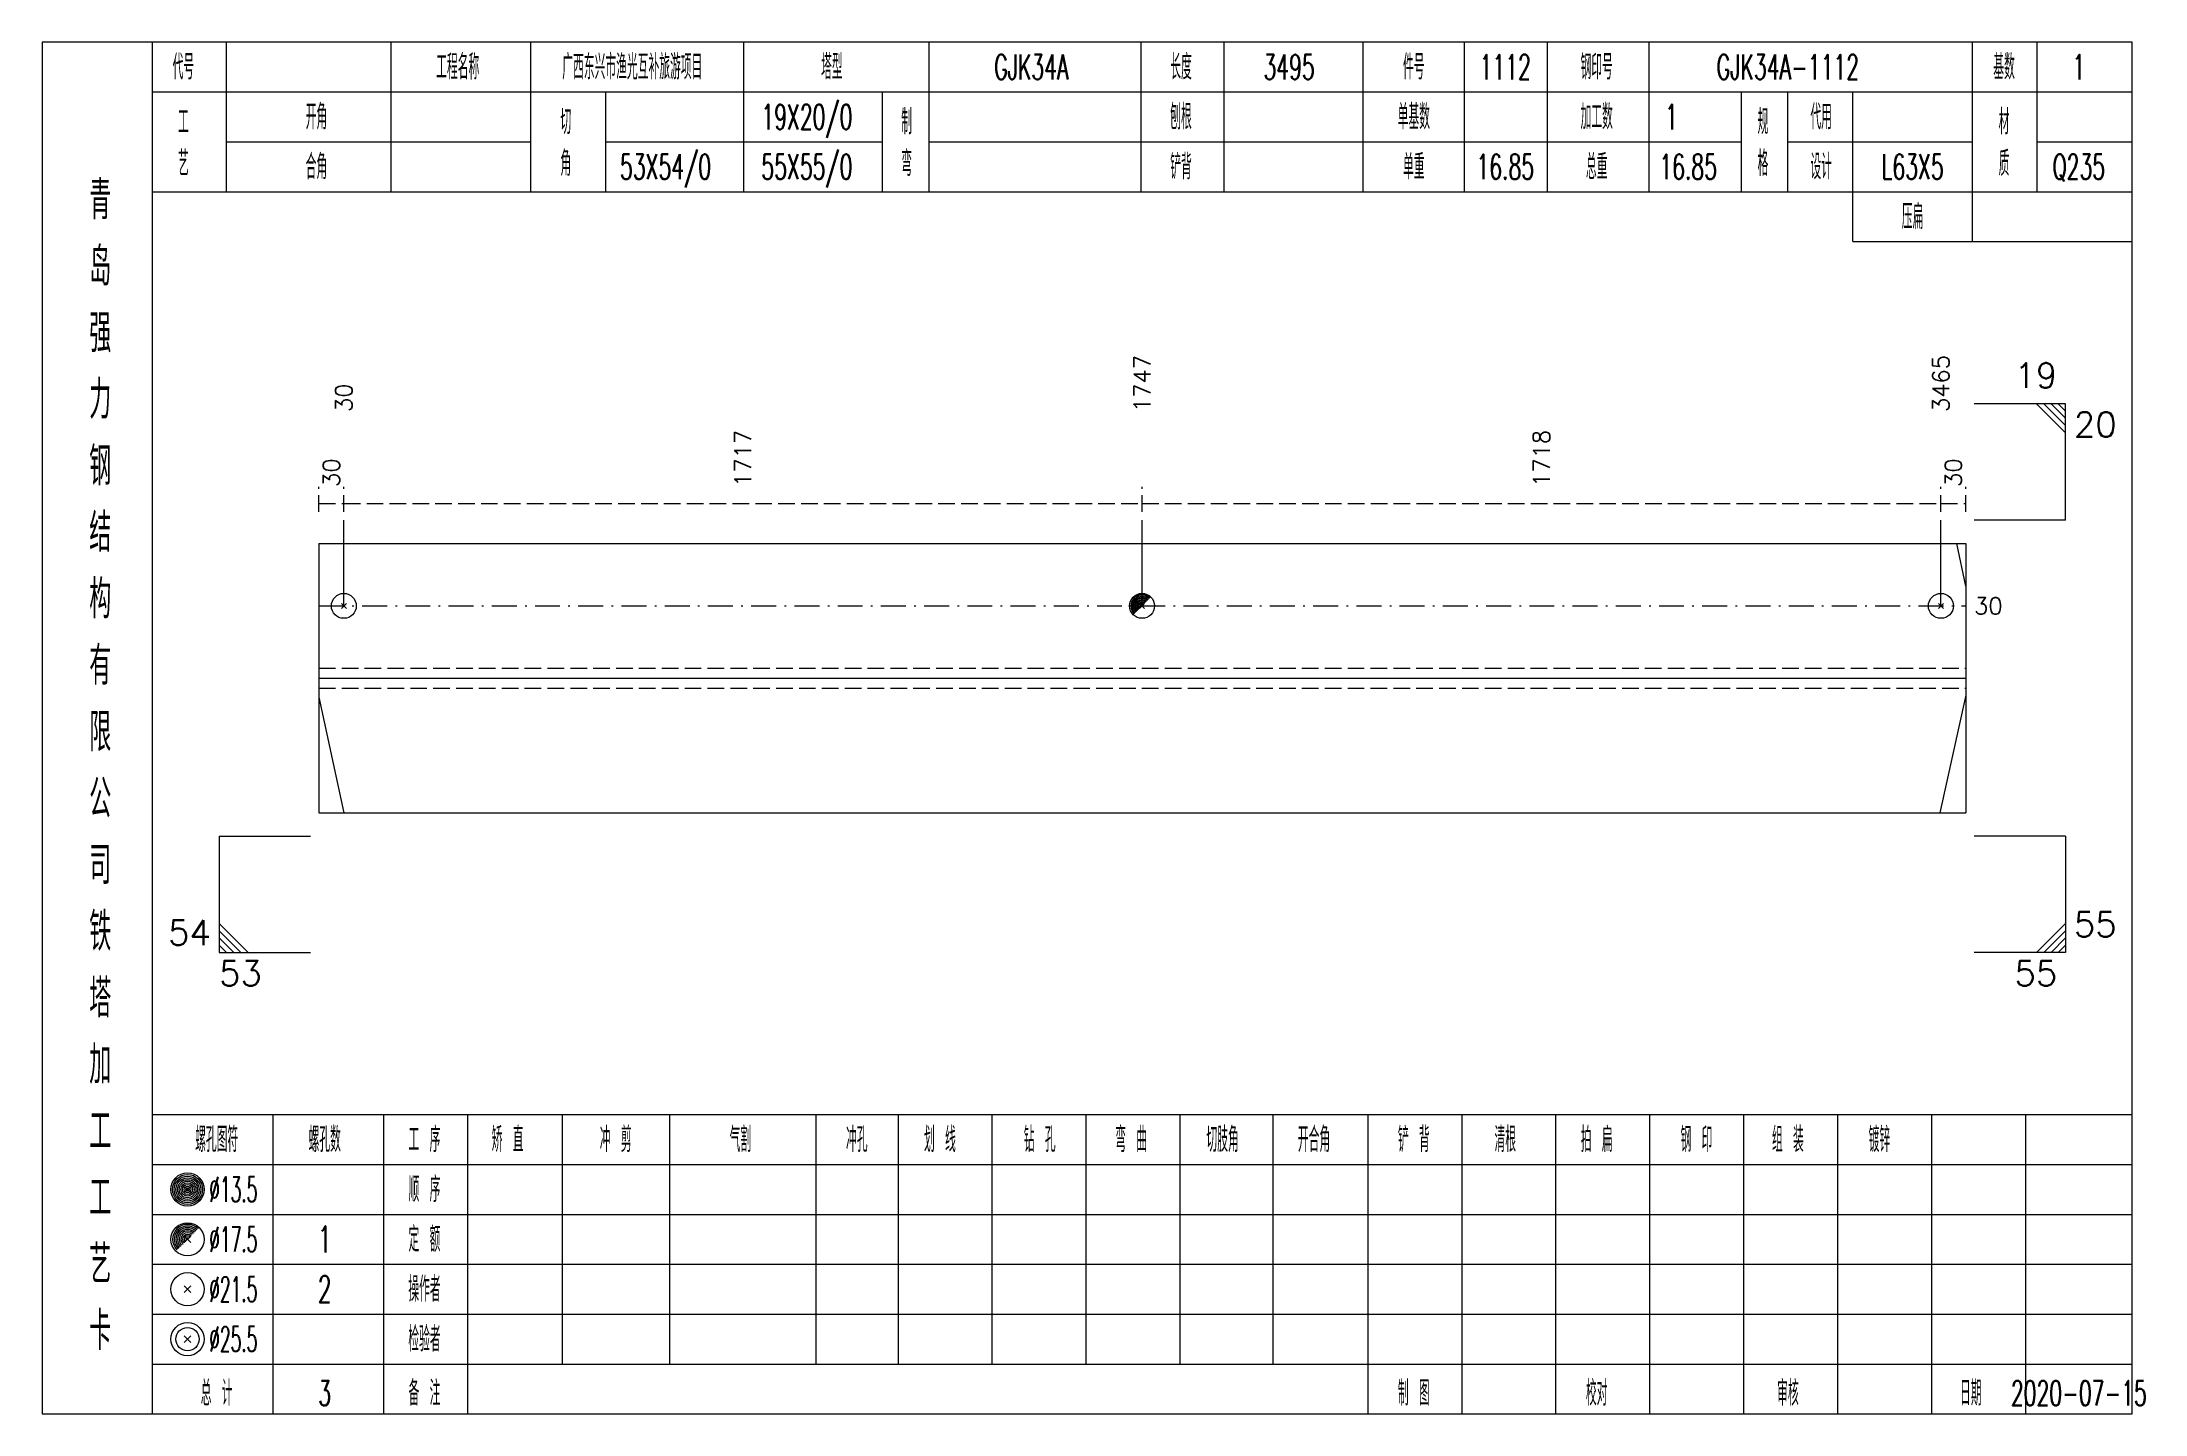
# Model space of a CAD drawing. Extents: x 0 to 2606, y -377 to 6479.
# Drawn here: x 784.2 to 1037.1, y 1750 to 1915 of the extents above; entities that cross this region are included whole.
import ezdxf
from ezdxf.enums import TextEntityAlignment as Align

# ---------------------------------------------------------------- set-up
doc = ezdxf.new("R2010")
doc.units = 0
doc.header["$MEASUREMENT"] = 0
doc.linetypes.add('一点画线', pattern=[5.2, 3, -1, 0.2, -1])
doc.linetypes.add('虚线', pattern=[2.75, 2, -0.75])
doc.layers.get('0').update_dxf_attribs({"linetype": 'CONTINUOUS', "lineweight": 25})
doc.layers.add('1', color=7, linetype='CONTINUOUS', lineweight=25)
doc.layers.add('4', color=7, linetype='CONTINUOUS', lineweight=25)
doc.styles.get("Standard").update_dxf_attribs({"font": 'simplex.shx', "width": 0.7, "height": 3, "bigfont": 'gbhzfs.shx'})

msp = doc.modelspace()

# ---------------------------------------------------------------- texts
at = {"color": 7, "linetype": 'Continuous', "lineweight": 13}
for s, p in [('1747', (916.52, 1870.5)), ('3465', (1012.6, 1870.5)), ('30', (820.5, 1870.5))]:
    msp.add_text(s, height=2, rotation=90, dxfattribs=at).set_placement(p, align=Align.MIDDLE_LEFT)
for s, p in [('19', (1026.6, 1872.5)), ('54', (804.5, 1805.5))]:
    msp.add_text(s, height=3, dxfattribs=at).set_placement(p, align=Align.BOTTOM_RIGHT)
for s, p in [('20', (1028.6, 1870.5)), ('53', (805.5, 1804.5))]:
    msp.add_text(s, height=3, dxfattribs=at).set_placement(p, align=Align.TOP_LEFT)
at = {"color": 8, "linetype": 'Continuous', "lineweight": 9}
for s, p in [('1717', (868.51, 1861.5)), ('1718', (964.56, 1861.5)), ('30', (819, 1861.5)), ('30', (1014.1, 1861.5))]:
    msp.add_text(s, height=2, rotation=90, dxfattribs=at).set_placement(p, align=Align.MIDDLE_LEFT)
at = {"color": 7, "linetype": 'Continuous', "lineweight": 13}
msp.add_text('30', height=2, dxfattribs=at).set_placement((1016.6, 1847.19), align=Align.MIDDLE_LEFT)
msp.add_text('55', height=3, dxfattribs=at).set_placement((1028.6, 1806.5), align=Align.BOTTOM_LEFT)
msp.add_text('55', height=3, dxfattribs=at).set_placement((1026.6, 1804.5), align=Align.TOP_RIGHT)
at = {"layer": '4', "color": 1, "linetype": 'Continuous', "lineweight": 13}
for s, height, width, p in [('代号', 3, 0.6, (801.2, 1912)), ('工程名称', 3, 0.6, (834.2, 1912)), ('广西东兴市渔光互补旅游项目', 3, 0.6, (855.2, 1912)), ('塔型', 3, 0.6, (879.2, 1912)), ('GJK34A', 3, 0.6, (903.2, 1912)), ('长度', 3, 0.6, (921.2, 1912)), ('3495', 3, 0.6, (934.2, 1912)), ('件号', 3, 0.6, (949.2, 1912)), ('1112', 3, 0.6, (960.2, 1912)), ('钢印号', 3, 0.6, (971.2, 1912)), ('GJK34A-1112', 3, 0.6, (994.2, 1912)), ('基数', 3, 0.6, (1020.2, 1912)), ('1', 3, 0.6, (1029.2, 1912)), ('开角', 3, 0.6, (817.2, 1906)), ('19X20/0', 3, 0.6, (876.2, 1906)), ('刨根', 3, 0.6, (921.2, 1906)), ('单基数', 3, 0.6, (949.2, 1906)), ('加工数', 3, 0.6, (971.2, 1906)), ('1', 3, 0.6, (980.2, 1906)), ('代用', 3, 0.6, (998.2, 1906)), ('材', 3, 0.6, (1020.2, 1905.4)), ('工', 3, 0.6, (801.2, 1905.4)), ('切', 3, 0.6, (847.2, 1905.4)), ('制', 3, 0.6, (888.2, 1905.4)), ('规', 3, 0.6, (991.2, 1905.4)), ('艺', 3, 0.6, (801.2, 1900.4)), ('角', 3, 0.6, (847.2, 1900.4)), ('弯', 3, 0.6, (888.2, 1900.4)), ('格', 3, 0.6, (991.2, 1900.4)), ('质', 3, 0.6, (1020.2, 1900.4)), ('合角', 3, 0.6, (817.2, 1900)), ('53X54/0', 3, 0.6, (859.2, 1900)), ('55X55/0', 3, 0.6, (876.2, 1900)), ('铲背', 3, 0.6, (921.2, 1900)), ('单重', 3, 0.6, (949.2, 1900)), ('16.85', 3, 0.6, (960.2, 1900)), ('总重', 3, 0.6, (971.2, 1900)), ('16.85', 3, 0.6, (982.2, 1900)), ('设计', 3, 0.6, (998.2, 1900)), ('L63X5', 3, 0.6, (1009.2, 1900)), ('Q235', 3, 0.6, (1029.2, 1900)), ('青', 4.6, 0.8, (791.2, 1896)), ('压扁', 3, 0.6, (1009.2, 1894)), ('岛', 4.6, 0.8, (791.2, 1888)), ('强', 4.6, 0.8, (791.2, 1880)), ('力', 4.6, 0.8, (791.2, 1872)), ('钢', 4.6, 0.8, (791.2, 1864)), ('结', 4.6, 0.8, (791.2, 1856)), ('构', 4.6, 0.8, (791.2, 1848)), ('有', 4.6, 0.8, (791.2, 1840)), ('限', 4.6, 0.8, (791.2, 1832)), ('公', 4.6, 0.8, (791.2, 1824)), ('司', 4.6, 0.8, (791.2, 1816)), ('铁', 4.6, 0.8, (791.2, 1808)), ('塔', 4.6, 0.8, (791.2, 1800)), ('加', 4.6, 0.8, (791.2, 1792)), ('工', 4.6, 0.8, (791.2, 1784)), ('螺孔图符', 3, 0.6, (805.2, 1783)), ('螺孔数', 3, 0.6, (818.2, 1783)), ('工 序', 3, 0.6, (830.2, 1783)), ('矫 直', 3, 0.6, (840.2, 1783)), ('冲 剪', 3, 0.6, (853.2, 1783)), ('气割', 3, 0.6, (868.2, 1783)), ('冲孔', 3, 0.6, (882.2, 1783)), ('划 线', 3, 0.6, (892.2, 1783)), ('钻 孔', 3, 0.6, (904.2, 1783)), ('弯 曲', 3, 0.6, (915.2, 1783)), ('切肢角', 3, 0.6, (926.2, 1783)), ('开合角', 3, 0.6, (937.2, 1783)), ('铲 背', 3, 0.6, (949.2, 1783)), ('清根', 3, 0.6, (960.2, 1783)), ('拍 扁', 3, 0.6, (971.2, 1783)), ('钢 印', 3, 0.6, (983.2, 1783)), ('组 装', 3, 0.6, (994.2, 1783)), ('镀锌', 3, 0.6, (1005.2, 1783)), ('%%C13.5', 3, 0.5, (807.2, 1777)), ('顺 序', 3, 0.6, (830.2, 1777)), ('工', 4.6, 0.8, (791.2, 1776)), ('艺', 4.6, 0.8, (791.2, 1768)), ('%%C17.5', 3, 0.5, (807.2, 1771)), ('1', 3.2, 0.6, (818.2, 1771)), ('定 额', 3, 0.6, (830.2, 1771)), ('%%C21.5', 3, 0.5, (807.2, 1765)), ('2', 3.2, 0.6, (818.2, 1765)), ('操作者', 3, 0.6, (830.2, 1765)), ('卡', 4.6, 0.8, (791.2, 1760)), ('检验者', 3, 0.6, (830.2, 1759)), ('%%C25.5', 3, 0.5, (807.2, 1759)), ('总 计', 3, 0.6, (805.2, 1752.5)), ('3', 3, 0.6, (818.2, 1752.5)), ('备 注', 3, 0.6, (830.2, 1752.5)), ('制 图', 3, 0.6, (949.2, 1752.5)), ('校对', 3, 0.6, (971.2, 1752.5)), ('审核', 3, 0.6, (994.2, 1752.5)), ('日期', 3, 0.6, (1016.2, 1752.5)), ('2020-07-15', 3, 0.6, (1029.2, 1752.5))]:
    msp.add_text(s, height=height, dxfattribs=dict(at, width=width)).set_placement(p, align=Align.MIDDLE_CENTER)

# ---------------------------------------------------------------- linework, layer by layer
at = {"color": 7, "linetype": 'Continuous', "lineweight": 13}
for p, q in [((1027.6, 1871.5), (1016.6, 1871.5)), ((1024.1, 1871.5), (1027.6, 1868)), ((1024.97, 1871.5), (1027.6, 1868.88)), ((1025.85, 1871.5), (1027.6, 1869.75)), ((1026.72, 1871.5), (1027.6, 1870.62)), ((1027.6, 1857.5), (1027.6, 1871.5)), ((820.5, 1847.19), (820.5, 1857.5)), ((916.52, 1847.19), (916.52, 1857.5)), ((1012.6, 1847.19), (1012.6, 1857.5)), ((1027.6, 1857.5), (1016.6, 1857.5)), ((1015.6, 1849.55), (1014.52, 1854.69)), ((820.2, 1846.89), (820.8, 1847.49)), ((820.8, 1846.89), (820.2, 1847.49)), ((1012.3, 1846.89), (1012.9, 1847.49)), ((1012.9, 1846.89), (1012.3, 1847.49)), ((1015.6, 1836.44), (1012.48, 1822.31)), ((817.5, 1836.19), (820.5, 1822.31)), ((805.5, 1819.5), (816.5, 1819.5)), ((805.5, 1819.5), (805.5, 1805.5)), ((1027.6, 1819.5), (1016.6, 1819.5)), ((1027.6, 1819.5), (1027.6, 1805.5)), ((809, 1805.5), (805.5, 1809)), ((1024.1, 1805.5), (1027.6, 1809)), ((808.12, 1805.5), (805.5, 1808.12)), ((807.25, 1805.5), (805.5, 1807.25)), ((806.38, 1805.5), (805.5, 1806.38)), ((1024.97, 1805.5), (1027.6, 1808.12)), ((1025.85, 1805.5), (1027.6, 1807.25)), ((1026.72, 1805.5), (1027.6, 1806.38)), ((805.5, 1805.5), (816.5, 1805.5)), ((1027.6, 1805.5), (1016.6, 1805.5))]:
    msp.add_line(p, q, dxfattribs=at)
at = {"color": 8, "linetype": '虚线', "lineweight": 9}
for p, q in [((817.5, 1858.5), (817.5, 1861.5)), ((817.5, 1859.5), (820.5, 1859.5)), ((820.5, 1858.5), (820.5, 1861.5)), ((820.5, 1858.5), (820.5, 1861.5)), ((820.5, 1859.5), (916.52, 1859.5)), ((916.52, 1858.5), (916.52, 1861.5)), ((916.52, 1858.5), (916.52, 1861.5)), ((916.52, 1859.5), (1012.6, 1859.5)), ((1012.6, 1858.5), (1012.6, 1861.5)), ((1012.6, 1858.5), (1012.6, 1861.5)), ((1012.6, 1859.5), (1015.6, 1859.5)), ((1015.6, 1858.5), (1015.6, 1861.5))]:
    msp.add_line(p, q, dxfattribs=at)
at = {"color": 7, "linetype": 'Continuous', "lineweight": 18}
for p, q in [((817.5, 1854.69), (817.5, 1822.31)), ((817.5, 1854.69), (1015.6, 1854.69)), ((1015.6, 1854.69), (1015.6, 1822.31)), ((817.5, 1838.5), (1015.6, 1838.5))]:
    msp.add_line(p, q, dxfattribs=at)
at = {"color": 3, "linetype": '一点画线', "lineweight": 13}
msp.add_line((817.5, 1847.19), (1015.6, 1847.19), dxfattribs=at)
at = {"color": 7, "linetype": 'Continuous', "lineweight": 0}
for p, q in [((916.22, 1846.89), (916.82, 1847.49)), ((916.22, 1847.49), (916.82, 1846.89))]:
    msp.add_line(p, q, dxfattribs=at)
at = {"color": 1, "linetype": '虚线', "lineweight": 18}
for p, q in [((817.5, 1839.69), (1015.6, 1839.69)), ((817.5, 1837.31), (1015.6, 1837.31))]:
    msp.add_line(p, q, dxfattribs=at)
at = {"color": 7, "linetype": 'Continuous', "lineweight": 13}
for centre in [(820.5, 1847.19), (916.52, 1847.19), (1012.6, 1847.19)]:
    msp.add_circle(centre, 1.5, dxfattribs=at)
for radius in [1.35, 1.2, 1.05, 0.9, 0.75, 0.6, 0.45, 0.3, 0.15]:
    msp.add_arc((916.52, 1847.19), radius, 45, 225, dxfattribs=at)
at = {"layer": '1', "color": 7, "linetype": 'Continuous', "lineweight": 18}
msp.add_line((817.5, 1822.31), (1015.6, 1822.31), dxfattribs=at)
at = {"layer": '4', "color": 1, "linetype": 'Continuous', "lineweight": 18}
for p, q in [((797.5, 1750), (797.5, 1915)), ((806.4, 1897), (806.4, 1915)), ((826.2, 1897), (826.2, 1915)), ((843, 1897), (843, 1915)), ((868.6, 1897), (868.6, 1915)), ((890.9, 1897), (890.9, 1915)), ((916.4, 1897), (916.4, 1915)), ((926.4, 1897), (926.4, 1915)), ((943.1, 1897), (943.1, 1915)), ((955.3, 1897), (955.3, 1915)), ((965.3, 1897), (965.3, 1915)), ((977.5, 1897), (977.5, 1915)), ((1016.4, 1891), (1016.4, 1915)), ((1024.2, 1897), (1024.2, 1915)), ((797.5, 1909), (1035.6, 1909)), ((852, 1897), (852, 1909)), ((885.3, 1897), (885.3, 1909)), ((988.6, 1897), (988.6, 1909)), ((994.2, 1897), (994.2, 1909)), ((1002, 1891), (1002, 1909)), ((806.4, 1903), (843, 1903)), ((852, 1903), (885.3, 1903)), ((890.9, 1903), (988.6, 1903)), ((994.2, 1903), (1016.4, 1903)), ((1024.2, 1903), (1035.6, 1903)), ((797.5, 1897), (1035.6, 1897)), ((1002, 1891), (1035.6, 1891)), ((797.5, 1786), (1035.6, 1786)), ((812, 1750), (812, 1786)), ((825.3, 1750), (825.3, 1786)), ((835.4, 1750), (835.4, 1786)), ((846.8, 1756), (846.8, 1786)), ((859.7, 1756), (859.7, 1786)), ((877.3, 1756), (877.3, 1786)), ((887.2, 1756), (887.2, 1786)), ((898.5, 1756), (898.5, 1786)), ((909.8, 1756), (909.8, 1786)), ((921.1, 1756), (921.1, 1786)), ((932.3, 1756), (932.3, 1786)), ((943.7, 1756), (943.7, 1786)), ((955, 1756), (955, 1786)), ((966.3, 1756), (966.3, 1786)), ((977.6, 1756), (977.6, 1786)), ((988.9, 1756), (988.9, 1786)), ((1000.2, 1756), (1000.2, 1786)), ((1011.5, 1756), (1011.5, 1786)), ((1022.8, 1756), (1022.8, 1786)), ((797.5, 1780), (1035.6, 1780)), ((797.5, 1774), (1035.6, 1774)), ((797.5, 1768), (1035.6, 1768)), ((797.5, 1762), (1035.6, 1762)), ((797.5, 1756), (1035.6, 1756)), ((943.7, 1750), (943.7, 1756)), ((955, 1750), (955, 1756)), ((966.3, 1750), (966.3, 1756)), ((977.6, 1750), (977.6, 1756)), ((988.9, 1750), (988.9, 1756)), ((1000.2, 1750), (1000.2, 1756)), ((1011.5, 1750), (1011.5, 1756)), ((1022.8, 1750), (1022.8, 1756))]:
    msp.add_line(p, q, dxfattribs=at)
at = {"layer": '4', "color": 7, "linetype": 'Continuous', "lineweight": 13}
for p, q in [((801.5, 1776.8), (801.9, 1777.2)), ((801.9, 1776.8), (801.5, 1777.2)), ((801.3, 1764.6), (802.1, 1765.4)), ((802.1, 1764.6), (801.3, 1765.4)), ((801.3, 1758.6), (802.1, 1759.4)), ((802.1, 1758.6), (801.3, 1759.4))]:
    msp.add_line(p, q, dxfattribs=at)
at = {"layer": '4', "color": 7, "linetype": 'Continuous', "lineweight": 0}
for p, q in [((801.3, 1770.6), (802.1, 1771.4)), ((801.3, 1771.4), (802.1, 1770.6))]:
    msp.add_line(p, q, dxfattribs=at)
at = {"layer": '4', "color": 1, "linetype": 'Continuous', "lineweight": 18}
msp.add_lwpolyline([(784.2, 1915), (784.2, 1750), (1035.6, 1750), (1035.6, 1915)], close=True, dxfattribs=at)
at = {"layer": '4', "color": 7, "linetype": 'Continuous', "lineweight": 13}
for centre, radius in [((801.7, 1777), 2), ((801.7, 1777), 1.8), ((801.7, 1777), 1.6), ((801.7, 1777), 1.4), ((801.7, 1777), 1.2), ((801.7, 1777), 1), ((801.7, 1777), 0.8), ((801.7, 1777), 0.6), ((801.7, 1777), 0.4), ((801.7, 1777), 0.2), ((801.7, 1771), 2), ((801.7, 1765), 2), ((801.7, 1759), 2), ((801.7, 1759), 1.4)]:
    msp.add_circle(centre, radius, dxfattribs=at)
for radius in [1.8, 1.6, 1.4, 1.2, 1, 0.8, 0.6, 0.4, 0.2]:
    msp.add_arc((801.7, 1771), radius, 45, 225, dxfattribs=at)

msp.set_redraw_order([(e.dxf.handle, doc.entitydb.next_handle()) for e in msp.query("TEXT MTEXT ATTDEF DIMENSION ARC_DIMENSION")])  # texts and dimensions are drawn at this point

doc.saveas('drawing.dxf')
